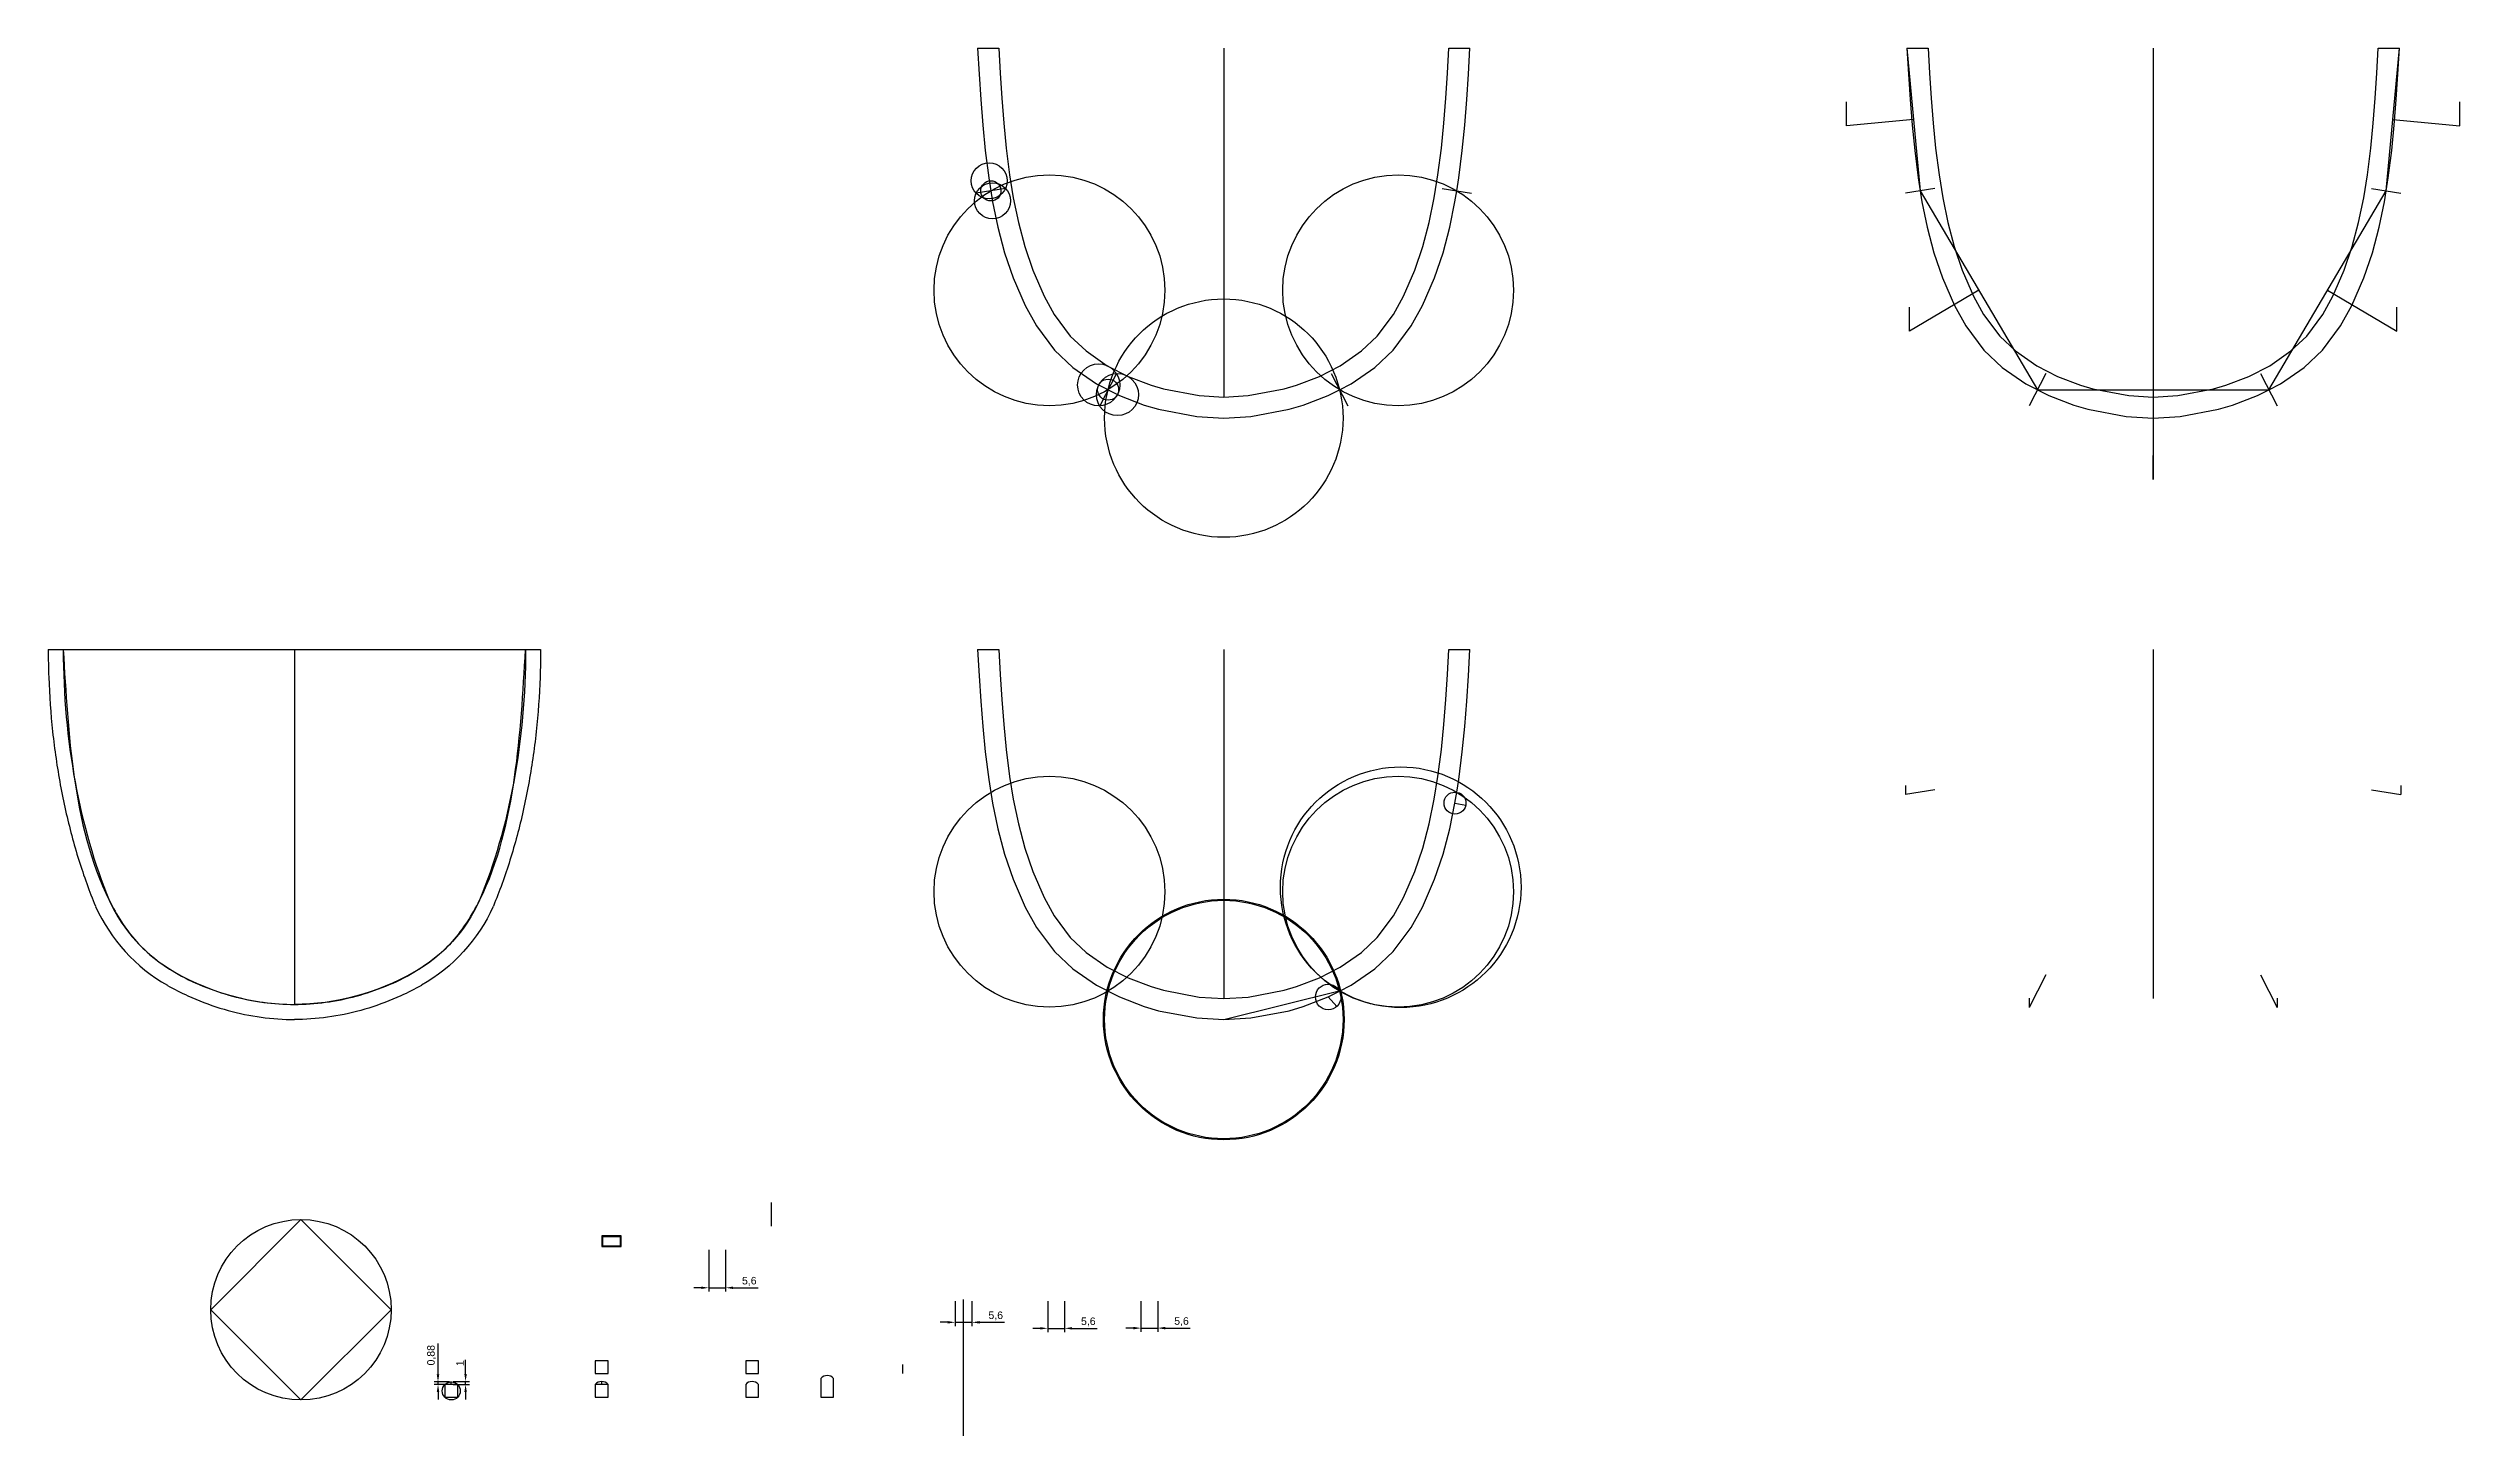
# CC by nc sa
# Model space of a CAD drawing. Header units: millimetres. Extents: x 9 to 1485, y -262 to 627.
# Drawn here: x 366 to 1168, y -42 to 420 of the extents above; entities that cross this region are included whole.
import ezdxf

# ---------------------------------------------------------------- set-up
doc = ezdxf.new("R2010")
doc.units = ezdxf.units.MM
doc.layers.add('AUX', color=6, linetype='Continuous')
doc.layers.add('Figura', color=5, linetype='Continuous')
doc.styles.get("Standard").update_dxf_attribs({"font": 'arial.ttf'})
doc.dimstyles.new('ISO-25', dxfattribs={"dimtxt": 2.5, "dimasz": 2.5, "dimexe": 1.25, "dimexo": 0.625, "dimtad": 1, "dimtxsty": 'Standard', "dimcen": 2.5, "dimadec": 0, "dimazin": 0, "dimtfac": 1, "dimtmove": 0, "dimatfit": 3, "dimfxl": 1, "dimarcsym": 0})

msp = doc.modelspace()

# ---------------------------------------------------------------- blocks, each defined once
blk = doc.blocks.new('*D2')
at = {"color": 0, "lineweight": -2, "transparency": 16777216}
for p, q in [((495.58, -21.5), (495.58, -11.25)), ((499.38, -24), (494.33, -24)), ((495.58, -24.88), (495.58, -24)), ((499.38, -24.88), (494.33, -24.88)), ((495.58, -27.38), (495.58, -29.88))]:
    blk.add_line(p, q, dxfattribs=at)
at = {"color": 0, "transparency": 16777216}
for points in [[(495.16, -21.5), (496, -21.5), (495.58, -24)], [(495.16, -27.38), (496, -27.38), (495.58, -24.88)]]:
    blk.add_solid(points, dxfattribs=at)
at = {"layer": 'Defpoints', "color": 0, "transparency": 16777216}
for p in [(495.58, -24), (500, -24), (500, -24.88)]:
    blk.add_point(p, dxfattribs=at)
at = {"color": 0, "transparency": 16777216, "insert": (493.45, -15.13), "char_height": 2.5, "attachment_point": 5, "rotation": 90}
blk.add_mtext('0,88', dxfattribs=at)
blk = doc.blocks.new('*D3')
at = {"color": 0, "lineweight": -2, "transparency": 16777216}
for p, q in [((500.63, -23.88), (506, -23.88)), ((504.75, -21.38), (504.75, -16.71)), ((504.75, -24.88), (504.75, -23.88)), ((500.63, -24.88), (506, -24.88)), ((504.75, -27.38), (504.75, -29.88))]:
    blk.add_line(p, q, dxfattribs=at)
at = {"color": 0, "transparency": 16777216}
for points in [[(504.33, -21.38), (505.17, -21.38), (504.75, -23.88)], [(504.33, -27.38), (505.17, -27.38), (504.75, -24.88)]]:
    blk.add_solid(points, dxfattribs=at)
at = {"layer": 'Defpoints', "color": 0, "transparency": 16777216}
for p in [(500, -23.88), (504.75, -23.88), (500, -24.88)]:
    blk.add_point(p, dxfattribs=at)
at = {"color": 0, "transparency": 16777216, "insert": (502.87, -17.79), "char_height": 2.5, "attachment_point": 5, "rotation": 90}
blk.add_mtext('1', dxfattribs=at)
blk = doc.blocks.new('*D4')
at = {"color": 0, "lineweight": -2, "transparency": 16777216}
for p, q in [((667.53, 2.82), (667.53, -5.44)), ((673.13, 2.82), (673.13, -5.44)), ((665.03, -4.19), (662.53, -4.19)), ((667.53, -4.19), (673.13, -4.19)), ((675.63, -4.19), (683.93, -4.19))]:
    blk.add_line(p, q, dxfattribs=at)
at = {"color": 0, "transparency": 16777216}
for points in [[(665.03, -3.77), (665.03, -4.6), (667.53, -4.19)], [(675.63, -3.77), (675.63, -4.6), (673.13, -4.19)]]:
    blk.add_solid(points, dxfattribs=at)
at = {"layer": 'Defpoints', "color": 0, "transparency": 16777216}
for p in [(667.53, 3.45), (673.13, 3.45), (673.13, -4.19)]:
    blk.add_point(p, dxfattribs=at)
at = {"color": 0, "transparency": 16777216, "insert": (681.03, -2.06), "char_height": 2.5, "attachment_point": 5}
blk.add_mtext('5,6', dxfattribs=at)
blk = doc.blocks.new('*D5')
at = {"color": 0, "lineweight": -2, "transparency": 16777216}
for p, q in [((698.31, 2.82), (698.31, -7.44)), ((703.91, 2.82), (703.91, -7.44)), ((695.81, -6.19), (693.31, -6.19)), ((698.31, -6.19), (703.91, -6.19)), ((706.41, -6.19), (714.71, -6.19))]:
    blk.add_line(p, q, dxfattribs=at)
at = {"color": 0, "transparency": 16777216}
for points in [[(695.81, -5.77), (695.81, -6.6), (698.31, -6.19)], [(706.41, -5.77), (706.41, -6.6), (703.91, -6.19)]]:
    blk.add_solid(points, dxfattribs=at)
at = {"layer": 'Defpoints', "color": 0, "transparency": 16777216}
for p in [(698.31, 3.45), (703.91, 3.45), (703.91, -6.19)]:
    blk.add_point(p, dxfattribs=at)
at = {"color": 0, "transparency": 16777216, "insert": (711.81, -4.06), "char_height": 2.5, "attachment_point": 5}
blk.add_mtext('5,6', dxfattribs=at)
blk = doc.blocks.new('*D6')
at = {"color": 0, "lineweight": -2, "transparency": 16777216}
for p, q in [((729.29, 2.82), (729.29, -7.36)), ((734.89, 2.82), (734.89, -7.36)), ((726.79, -6.11), (724.29, -6.11)), ((729.29, -6.11), (734.89, -6.11)), ((737.39, -6.11), (745.69, -6.11))]:
    blk.add_line(p, q, dxfattribs=at)
at = {"color": 0, "transparency": 16777216}
for points in [[(726.79, -5.69), (726.79, -6.53), (729.29, -6.11)], [(737.39, -5.69), (737.39, -6.53), (734.89, -6.11)]]:
    blk.add_solid(points, dxfattribs=at)
at = {"layer": 'Defpoints', "color": 0, "transparency": 16777216}
for p in [(729.29, 3.45), (734.89, 3.45), (734.89, -6.11)]:
    blk.add_point(p, dxfattribs=at)
at = {"color": 0, "transparency": 16777216, "insert": (742.79, -3.98), "char_height": 2.5, "attachment_point": 5}
blk.add_mtext('5,6', dxfattribs=at)
blk = doc.blocks.new('*D7')
at = {"color": 0, "lineweight": -2, "transparency": 16777216}
for p, q in [((585.59, 19.97), (585.59, 6.05)), ((591.19, 19.97), (591.19, 6.05)), ((583.09, 7.3), (580.59, 7.3)), ((585.59, 7.3), (591.19, 7.3)), ((593.69, 7.3), (601.98, 7.3))]:
    blk.add_line(p, q, dxfattribs=at)
at = {"color": 0, "transparency": 16777216}
for points in [[(583.09, 7.72), (583.09, 6.89), (585.59, 7.3)], [(593.69, 7.72), (593.69, 6.89), (591.19, 7.3)]]:
    blk.add_solid(points, dxfattribs=at)
at = {"layer": 'Defpoints', "color": 0, "transparency": 16777216}
for p in [(585.59, 20.6), (591.19, 20.6), (591.19, 7.3)]:
    blk.add_point(p, dxfattribs=at)
at = {"color": 0, "transparency": 16777216, "insert": (599.09, 9.43), "char_height": 2.5, "attachment_point": 5}
blk.add_mtext('5,6', dxfattribs=at)

# ---------------------------------------------------------------- dimensions: what is measured, and where the dimension line sits
for base, p1, p2, picture, middle in [((591.185, 7.303), (585.585, 20.6), (591.185, 20.6), '*D7', (599.085, 9.431)), ((673.133, -4.188), (667.533, 3.446), (673.133, 3.446), '*D4', (681.033, -2.061)), ((703.91, -6.188), (698.31, 3.446), (703.91, 3.446), '*D5', (711.81, -4.06)), ((734.887, -6.111), (729.287, 3.446), (734.887, 3.446), '*D6', (742.787, -3.984))]:
    dim = msp.add_linear_dim(base=base, p1=p1, p2=p2, dimstyle='ISO-25')
    dim.commit()
    dim.dimension.update_dxf_attribs({"geometry": picture, "text_midpoint": middle})
for base, p2, picture, middle in [((495.581, -24), (500, -24), '*D2', (493.454, -15.126)), ((504.751, -23.879), (500, -23.879), '*D3', (502.871, -17.793))]:
    dim = msp.add_linear_dim(base=base, p1=(500, -24.879), p2=p2, angle=90, dimstyle='ISO-25')
    dim.commit()
    dim.dimension.update_dxf_attribs({"geometry": picture, "text_midpoint": middle})

# ---------------------------------------------------------------- linework, layer by layer
for p, q in [((756.855, 419.521), (756.855, 303.523)), ((984.019, 419.521), (988.426, 372.087)), ((1065.881, 419.521), (1065.881, 303.523)), ((1143.335, 372.087), (1147.742, 419.521)), ((963.943, 393.734), (963.943, 401.661)), ((1167.819, 393.734), (1167.819, 401.661)), ((986.223, 395.804), (963.943, 393.734)), ((1145.539, 395.804), (1167.819, 393.734)), ((988.426, 372.087), (1027.402, 305.944)), ((1104.36, 305.944), (1143.335, 372.087)), ((1007.914, 339.015), (984.906, 325.458)), ((1123.847, 339.015), (1146.855, 325.458)), ((984.906, 325.458), (984.906, 333.385)), ((1146.855, 325.458), (1146.855, 333.385)), ((1027.402, 305.944), (1104.36, 305.944)), ((1065.881, 305.944), (1065.881, 276.147)), ((1065.881, 276.147), (1065.881, 284.074)), ((370.977, 219.521), (524.683, 219.521)), ((447.83, 219.521), (447.83, 101.519)), ((756.855, 219.521), (756.855, 103.523)), ((1065.881, 219.521), (1065.881, 103.523)), ((983.527, 174.342), (983.527, 171.295)), ((1148.234, 174.342), (1148.234, 171.295)), ((756.855, 96.512), (795.683, 106.124)), ((1024.616, 103.602), (1024.616, 100.555)), ((1107.145, 103.602), (1107.145, 100.555)), ((606.5, 27.741, 0), (606.5, 35.668, 0)), ((670.333, -41.917), (670.333, 3.446)), ((500, -24.879), (500, -23.879)), ((550, -24.879), (550, -23.879)), ((650, -18.166), (650, -21.213))]:
    msp.add_line(p, q)
for points in [[(365.977, 219.521), (370.977, 219.521)], [(524.683, 219.521), (529.683, 219.521)]]:
    msp.add_lwpolyline(points)
for points in [[(381.723, 134.084, 0.1579252), (405.589, 107.893, 0.1579252)], [(386.276, 136.149, 0.1579252), (408.067, 112.236)], [(509.384, 136.149, -0.1579252), (487.593, 112.236)], [(513.938, 134.084, -0.1579252), (490.071, 107.893, -0.1579252)]]:
    msp.add_lwpolyline(points, format="xyb")
for points in [[(480, 0), (450, 30), (420, 0), (450, -30)], [(550, 21.043), (556.5, 21.043), (556.5, 24.543), (550, 24.543)], [(550.25, 21.293), (556.25, 21.293), (556.25, 24.293), (550.25, 24.293)], [(552.121, -16.971), (547.879, -16.971), (547.879, -21.213), (552.121, -21.213)], [(602.121, -16.971), (597.879, -16.971), (597.879, -21.213), (602.121, -21.213)], [(502.121, -24.879), (497.879, -24.879), (497.879, -29.121), (502.121, -29.121)], [(552.121, -24.879), (547.879, -24.879), (547.879, -29.121), (552.121, -29.121)]]:
    msp.add_lwpolyline(points, close=True)
for points in [[(597.879, -24.879), (597.879, -29.121), (602.121, -29.121), (602.121, -24.879, 0.4714045)], [(622.879, -22.879), (622.879, -29.121), (627.121, -29.121), (627.121, -22.879, 0.4714045)]]:
    msp.add_lwpolyline(points, format="xyb", close=True)
for centre, radius in [((698.88, 339.02), 38.378), ((678.863, 375.416), 6), ((814.831, 339.02), 38.378), ((679.939, 368.758), 6), ((679.401, 372.087), 3.372), ((756.855, 296.512), 39.637), ((715.266, 307.552), 7.004), ((721.487, 304.336), 7.004), ((718.391, 305.971), 3.502), ((815.679, 140.506), 40), ((833.728, 168.484), 3.65), ((756.855, 96.512), 40), ((791.576, 104.001), 4.25), ((450, 0), 30), ((500, -27), 3)]:
    msp.add_circle(centre, radius)
msp.add_arc((550, -26.629), 2.75, 39.521196, 140.478804)
for centre, ratio, start_param, end_param in [((447.83, 219.521), 0.5519405, 10.9955743, 11.6375266), ((447.83, 240.761), 0.742295, 5.8882936, 6.2831853)]:
    msp.add_ellipse(centre, major_axis=(0, -139.241), ratio=ratio, start_param=start_param, end_param=end_param)
at = {"extrusion": (0, 0, -1)}
for centre, ratio, start_param, end_param in [((447.83, 219.521), 0.5519405, 10.9955743, 11.6375266), ((447.83, 240.761), 0.742295, 5.8882936, 6.2831853)]:
    msp.add_ellipse(centre, major_axis=(0, -139.241), ratio=ratio, start_param=start_param, end_param=end_param, dxfattribs=at)
for points, knots in [([(365.977, 219.521), (365.977, 216.454), (366.032, 213.388), (366.359, 204.261), (366.791, 198.218), (368.081, 186.277), (368.938, 180.378), (371.064, 168.817), (372.333, 163.156), (375.266, 152.158), (376.93, 146.822), (379.693, 139.156), (380.652, 136.672), (381.654, 134.242)], [10.99557429, 10.99557429, 10.99557429, 10.99557429, 11.06035945, 11.06035945, 11.18879245, 11.18879245, 11.31722545, 11.31722545, 11.44565844, 11.44565844, 11.57409144, 11.57409144, 11.63752655, 11.63752655, 11.63752655, 11.63752655]), ([(529.683, 219.521), (529.683, 216.454), (529.628, 213.388), (529.301, 204.261), (528.869, 198.218), (527.579, 186.277), (526.722, 180.378), (524.596, 168.817), (523.327, 163.156), (520.394, 152.158), (518.731, 146.822), (515.967, 139.156), (515.009, 136.672), (514.006, 134.242)], [10.99557429, 10.99557429, 10.99557429, 10.99557429, 11.06035945, 11.06035945, 11.18879245, 11.18879245, 11.31722545, 11.31722545, 11.44565844, 11.44565844, 11.57409144, 11.57409144, 11.63752655, 11.63752655, 11.63752655, 11.63752655]), ([(405.619, 107.876), (407.856, 106.62), (410.126, 105.464), (415.915, 102.808), (419.472, 101.441), (426.681, 99.197), (430.334, 98.32), (437.693, 97.065), (441.399, 96.688), (446.017, 96.535), (446.924, 96.519), (447.83, 96.519)], [5.88829362, 5.88829362, 5.88829362, 5.88829362, 5.95494518, 5.95494518, 6.05612368, 6.05612368, 6.15730218, 6.15730218, 6.25848069, 6.25848069, 6.28318531, 6.28318531, 6.28318531, 6.28318531]), ([(490.041, 107.876), (487.805, 106.62), (485.535, 105.464), (479.745, 102.808), (476.188, 101.441), (468.979, 99.197), (465.327, 98.32), (457.968, 97.065), (454.261, 96.688), (449.643, 96.535), (448.737, 96.519), (447.83, 96.519)], [5.88829362, 5.88829362, 5.88829362, 5.88829362, 5.95494518, 5.95494518, 6.05612368, 6.05612368, 6.15730218, 6.15730218, 6.25848069, 6.25848069, 6.28318531, 6.28318531, 6.28318531, 6.28318531])]:
    msp.add_open_spline(points, degree=3, knots=knots)
msp.add_spline([(370.977, 219.521), (374.633, 177.087), (386.276, 136.149), (395.284, 122.472), (408.067, 112.236), (427.261, 104.305), (447.83, 101.519), (468.4, 104.305), (487.593, 112.236), (500.377, 122.472), (509.384, 136.149), (521.027, 177.087), (524.683, 219.521)], degree=3)
at = {"layer": 'AUX'}
for p, q in [((684.3, 372.878), (674.502, 371.295)), ((829.411, 372.878), (839.209, 371.295)), ((993.325, 372.878), (983.527, 371.295)), ((1138.436, 372.878), (1148.234, 371.295)), ((721.162, 311.332), (715.591, 300.555)), ((792.549, 311.332), (798.12, 300.555)), ((1030.187, 311.332), (1024.616, 300.555)), ((1101.574, 311.332), (1107.145, 300.555)), ((993.325, 172.878), (983.527, 171.295)), ((1138.436, 172.878), (1148.234, 171.295)), ((1030.187, 111.332), (1024.616, 100.555)), ((1101.574, 111.332), (1107.145, 100.555))]:
    msp.add_line(p, q, dxfattribs=at)
for points in [[(795.352, 105.953), (799.2, 107.942), (807.064, 113.386), (813.151, 119.134), (819.127, 127.148), (822.896, 133.929), (826.939, 143.197), (829.75, 151.529), (831.979, 159.974), (833.728, 168.484), (837.303, 167.749)], [(756.855, 96.512), (765.855, 97.02), (778.601, 99.439), (783.28, 100.819), (791.576, 104.001), (794.46, 100.879)]]:
    msp.add_lwpolyline(points, dxfattribs=at)
for centre, radius in [((698.88, 139.02), 38.378), ((814.831, 139.02), 38.378), ((756.855, 96.512), 39.637)]:
    msp.add_circle(centre, radius, dxfattribs=at)
at = {"layer": 'Figura'}
for p, q in [((674.994, 419.521), (682.006, 419.521)), ((831.705, 419.521), (838.717, 419.521)), ((984.019, 419.521), (991.031, 419.521)), ((1140.73, 419.521), (1147.742, 419.521)), ((674.994, 219.521), (682.006, 219.521)), ((831.705, 219.521), (838.717, 219.521))]:
    msp.add_line(p, q, dxfattribs=at)
for points in [[(674.994, 419.521), (675.501, 410.845), (676.049, 402.429), (676.712, 393.984), (677.549, 385.508), (678.709, 376.374), (679.983, 368.484), (681.732, 359.974), (683.961, 351.529), (686.772, 343.197), (690.815, 333.929), (694.584, 327.148), (700.56, 319.134), (706.647, 313.386), (714.511, 307.942), (722.135, 304.001), (730.431, 300.819), (735.11, 299.439), (747.856, 297.02), (756.855, 296.512)], [(682.006, 419.521), (682.487, 411.277), (683.031, 402.931), (683.685, 394.602), (684.506, 386.293), (685.638, 377.373), (686.87, 369.747), (688.549, 361.573), (690.669, 353.543), (693.308, 345.72), (697.096, 337.036), (700.475, 330.957), (705.808, 323.806), (711.068, 318.839), (718.125, 313.953), (725.004, 310.398), (732.678, 307.454), (736.756, 306.251), (748.71, 303.983), (756.855, 303.523), (765.001, 303.983), (776.954, 306.251), (781.033, 307.454), (788.707, 310.398), (795.586, 313.953), (802.643, 318.839), (807.902, 323.806), (813.236, 330.957), (816.614, 337.036), (820.403, 345.72), (823.042, 353.543), (825.161, 361.573), (826.841, 369.747), (828.073, 377.373), (829.205, 386.293), (830.026, 394.602), (830.68, 402.931), (831.224, 411.277), (831.705, 419.521)], [(834.31, 372.087), (835.002, 376.374), (836.162, 385.508), (836.999, 393.984), (837.662, 402.429), (838.21, 410.845), (838.717, 419.521)], [(984.019, 419.521), (984.526, 410.845), (985.074, 402.429), (985.737, 393.984), (986.574, 385.508), (987.734, 376.374), (989.009, 368.484), (990.757, 359.974), (992.986, 351.529), (995.797, 343.197), (999.84, 333.929), (1003.609, 327.148), (1009.586, 319.134), (1015.673, 313.386), (1023.536, 307.942), (1031.16, 304.001), (1039.456, 300.819), (1044.135, 299.439), (1056.881, 297.02), (1065.881, 296.512)], [(991.031, 419.521), (991.513, 411.277), (992.056, 402.931), (992.71, 394.602), (993.531, 386.293), (994.663, 377.373), (995.895, 369.747), (997.575, 361.573), (999.694, 353.543), (1002.333, 345.72), (1006.122, 337.036), (1009.5, 330.957), (1014.834, 323.806), (1020.093, 318.839), (1027.151, 313.953), (1034.029, 310.398), (1041.703, 307.454), (1045.782, 306.251), (1057.735, 303.983), (1065.881, 303.523), (1074.026, 303.983), (1085.98, 306.251), (1090.058, 307.454), (1097.732, 310.398), (1104.611, 313.953), (1111.668, 318.839), (1116.928, 323.806), (1122.261, 330.957), (1125.64, 337.036), (1129.428, 345.72), (1132.067, 353.543), (1134.187, 361.573), (1135.866, 369.747), (1137.098, 377.373), (1138.23, 386.293), (1139.051, 394.602), (1139.705, 402.931), (1140.249, 411.277), (1140.73, 419.521)], [(1143.335, 372.087), (1144.028, 376.374), (1145.187, 385.508), (1146.024, 393.984), (1146.688, 402.429), (1147.236, 410.845), (1147.742, 419.521)], [(795.352, 305.953), (799.2, 307.942), (807.064, 313.386), (813.151, 319.134), (819.127, 327.148), (822.896, 333.929), (826.939, 343.197), (829.75, 351.529), (831.979, 359.974), (833.728, 368.484), (834.31, 372.087)], [(1104.377, 305.953), (1108.225, 307.942), (1116.089, 313.386), (1122.176, 319.134), (1128.152, 327.148), (1131.921, 333.929), (1135.965, 343.197), (1138.776, 351.529), (1141.004, 359.974), (1142.753, 368.484), (1143.335, 372.087)], [(756.855, 296.512), (765.855, 297.02), (778.601, 299.439), (783.28, 300.819), (791.576, 304.001), (795.352, 305.953)], [(1065.881, 296.512), (1074.88, 297.02), (1087.627, 299.439), (1092.305, 300.819), (1100.602, 304.001), (1104.377, 305.953)], [(674.994, 219.521), (675.501, 210.845), (676.049, 202.429), (676.712, 193.984), (677.549, 185.508), (678.709, 176.374), (679.983, 168.484), (681.732, 159.974), (683.961, 151.529), (686.772, 143.197), (690.815, 133.929), (694.584, 127.148), (700.56, 119.134), (706.647, 113.386), (714.511, 107.942), (722.135, 104.001), (730.431, 100.819), (735.11, 99.439), (747.856, 97.02), (756.855, 96.512)], [(682.006, 219.521), (682.487, 211.277), (683.031, 202.931), (683.685, 194.602), (684.506, 186.293), (685.638, 177.373), (686.87, 169.747), (688.549, 161.573), (690.669, 153.543), (693.308, 145.72), (697.096, 137.036), (700.475, 130.957), (705.808, 123.806), (711.068, 118.839), (718.125, 113.953), (725.004, 110.398), (732.678, 107.454), (736.756, 106.251), (748.71, 103.983), (756.855, 103.523), (765.001, 103.983), (776.954, 106.251), (781.033, 107.454), (788.707, 110.398), (795.586, 113.953), (802.643, 118.839), (807.902, 123.806), (813.236, 130.957), (816.614, 137.036), (820.403, 145.72), (823.042, 153.543), (825.161, 161.573), (826.841, 169.747), (828.073, 177.373), (829.205, 186.293), (830.026, 194.602), (830.68, 202.931), (831.224, 211.277), (831.705, 219.521)], [(834.31, 172.087), (835.002, 176.374), (836.162, 185.508), (836.999, 193.984), (837.662, 202.429), (838.21, 210.845), (838.717, 219.521)], [(795.352, 105.953), (799.2, 107.942), (807.064, 113.386), (813.151, 119.134), (819.127, 127.148), (822.896, 133.929), (826.939, 143.197), (829.75, 151.529), (831.979, 159.974), (833.728, 168.484), (834.31, 172.087)], [(756.855, 96.512), (765.855, 97.02), (778.601, 99.439), (783.28, 100.819), (791.576, 104.001), (795.352, 105.953)]]:
    msp.add_lwpolyline(points, dxfattribs=at)

msp.set_redraw_order([(e.dxf.handle, doc.entitydb.next_handle()) for e in msp.query("TEXT MTEXT ATTDEF DIMENSION ARC_DIMENSION")])  # texts and dimensions are drawn at this point

doc.saveas('drawing.dxf')
